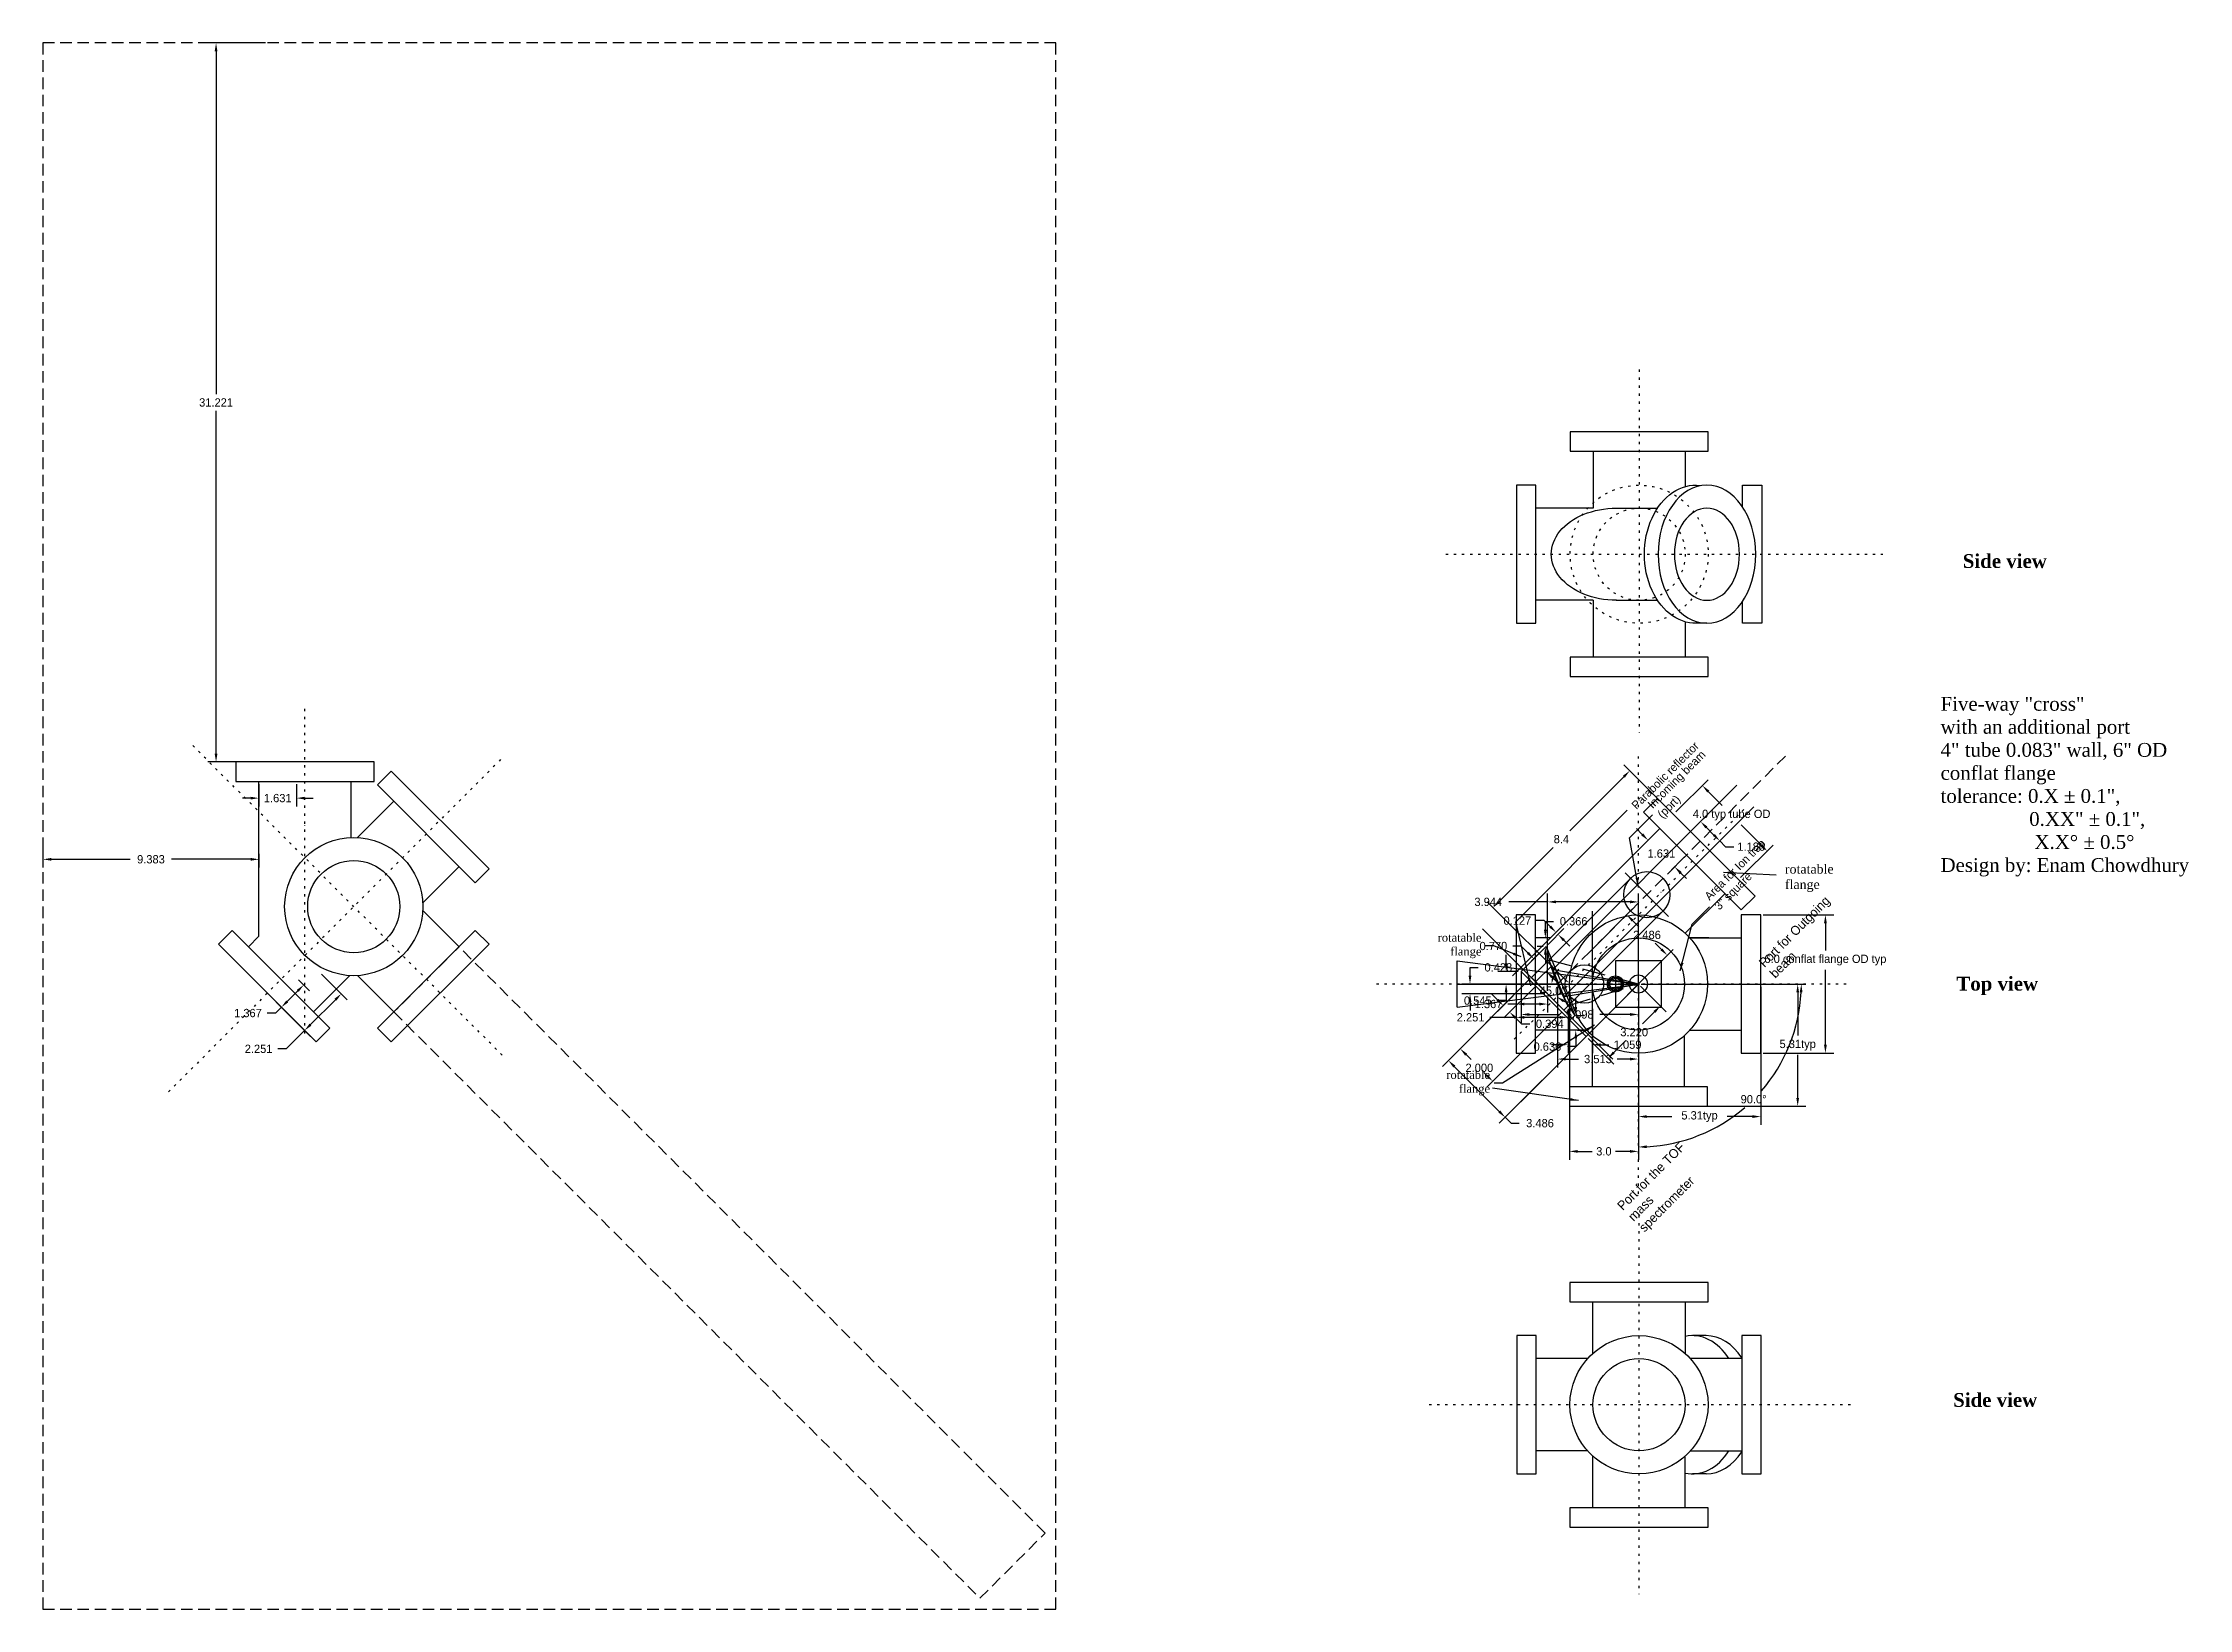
# Model space of a CAD drawing. Extents: x -60 to 33.2, y -11 to 57.
import ezdxf

# ---------------------------------------------------------------- set-up
doc = ezdxf.new("R2010")
doc.units = 0
doc.header["$LTSCALE"] = 2
doc.header["$MEASUREMENT"] = 0
for name, pattern in [('DASHED', [0.75, 0.5, -0.25]), ('DOT2', [0.125, 0, -0.125]), ('HIDDEN', [0.375, 0.25, -0.125])]:
    doc.linetypes.add(name, pattern=pattern)
doc.layers.get('0').update_dxf_attribs({"linetype": 'CONTINUOUS'})
doc.layers.get('DEFPOINTS').update_dxf_attribs({"linetype": 'CONTINUOUS'})
for name, color, linetype in [('3INCH', 92, 'CONTINUOUS'), ('CHAMBER', 5, 'HIDDEN'), ('DIM_CHAMBER', 136, 'CONTINUOUS'), ('DIM_INTERIOR', 6, 'CONTINUOUS'), ('LEGEND', 240, 'CONTINUOUS')]:
    doc.layers.add(name, color=color, linetype=linetype)
doc.dimstyles.new('STANDARD_WS', dxfattribs={"dimscale": 2, "dimtxt": 0.18, "dimasz": 0.18, "dimexe": 0.18, "dimexo": 0.0625, "dimgap": 0.09, "dimtad": 0, "dimtih": 1, "dimtoh": 1, "dimdec": 3, "dimzin": 0, "dimtxsty": 'STANDARD', "dimcen": 0.09, "dimazin": 3, "dimtfac": 1, "dimtdec": 3, "dimtofl": 0, "dimtmove": 0, "dimatfit": 3, "dimtolj": 1, "dimtzin": 0})

msp = doc.modelspace()

# ---------------------------------------------------------------- texts
at = {"layer": 'CHAMBER', "char_height": 0.6, "attachment_point": 1}
for s, insert, width in [('\\fTimes New Roman MT Extra Bold|b0|i0|c0|p18;Side view', (23.3916, 34.8038), 6.684), ('\\fTimes New Roman|b0|i0|c0|p18;Five-way "cross" \\Pwith an additional port\\P4" tube 0.083" wall, 6" OD conflat flange\\Ptolerance: 0.X ± 0.1",\\P                 0.XX" ± 0.1",\\P                  X.X° ± 0.5°\\PDesign by: Enam Chowdhury', (22.4263, 28.6058), 11.53), ('\\fTimes New Roman MT Extra Bold|b0|i0|c0|p18;Top view', (23.1131, 16.4525), 5.988), ('\\fTimes New Roman MT Extra Bold|b0|i0|c0|p18;Side view', (22.9739, -1.6207), 4.038)]:
    msp.add_mtext(s, dxfattribs=dict(at, insert=insert, width=width))
at = {"layer": 'DIM_CHAMBER', "char_height": 0.36}
for s, insert, attachment_point in [('\\A1;', (15.467, 20.8744), 4), ('\\A1;\\fTimes New Roman|b0|i0|c0|p18;rotatable\\Pflange', (2.4844, 17.798), 6), ('\\A1;\\fTimes New Roman|b0|i0|c0|p18;rotatable\\Pflange', (2.8596, 11.8395), 6), ('\\A1;', (2.7833, 11.6108), 6)]:
    msp.add_mtext(s, dxfattribs=dict(at, insert=insert, attachment_point=attachment_point))
at = {"layer": 'DIM_CHAMBER', "insert": (15.6675, 21.3319), "char_height": 0.4, "width": 2.861, "attachment_point": 1}
msp.add_mtext('\\fTimes New Roman|b0|i0|c0|p18;rotatable flange', dxfattribs=at)
at = {"layer": 'LEGEND', "char_height": 0.36, "attachment_point": 4, "rotation": 45}
for s, insert in [('\\A1;Parabolic reflector', (9.0934, 23.8218)), ('Incoming beam\\P(port) ', (10.0452, 23.6093)), ('\\A1;Area for Ion trap\\P3" square', (12.5175, 19.6245))]:
    msp.add_mtext(s, dxfattribs=dict(at, insert=insert))
at = {"layer": 'LEGEND', "char_height": 0.4, "attachment_point": 1, "rotation": 45}
for s, insert, width in [('Port for Outgoing\\Pbeam', (14.4927, 17.1197), 5.202), ('Port for the TOF\\Pmass spectrometer', (8.3395, 6.5663), 3.841)]:
    msp.add_mtext(s, dxfattribs=dict(at, insert=insert, width=width))

# ---------------------------------------------------------------- blocks, each defined once
blk = doc.blocks.new('*D0')
at = {"color": 0, "linetype": 'BYBLOCK'}
for p, q in [((4.564, 16.329), (1.308, 13.074)), ((5.978, 14.915), (2.723, 11.659)), ((1.818, 13.074), (2.033, 12.858)), ((2.723, 12.169), (2.595, 12.296))]:
    blk.add_line(p, q, dxfattribs=at)
for points in [[(1.86, 13.116), (1.775, 13.031), (1.563, 13.328)], [(2.765, 12.211), (2.68, 12.126), (2.977, 11.914)]]:
    blk.add_solid(points, dxfattribs=at)
at = {"layer": 'DEFPOINTS', "color": 0, "linetype": 'BYBLOCK'}
for p in [(4.653, 16.418), (6.067, 15.003), (2.977, 11.914)]:
    blk.add_point(p, dxfattribs=at)
at = {"color": 0, "linetype": 'BYBLOCK', "insert": (2.393, 12.498), "char_height": 0.36, "attachment_point": 5}
blk.add_mtext('\\A1;2.000', dxfattribs=at)
blk = doc.blocks.new('*D1')
at = {"color": 0, "linetype": 'BYBLOCK'}
for p, q in [((4.564, 16.329), (0.796, 12.561)), ((7.029, 13.865), (3.26, 10.096)), ((1.305, 12.561), (3.26, 10.605)), ((3.515, 10.351), (3.769, 10.096)), ((3.769, 10.096), (4.129, 10.096))]:
    blk.add_line(p, q, dxfattribs=at)
for points in [[(1.347, 12.603), (1.262, 12.518), (1.05, 12.815)], [(3.303, 10.648), (3.218, 10.563), (3.515, 10.351)]]:
    blk.add_solid(points, dxfattribs=at)
at = {"layer": 'DEFPOINTS', "color": 0, "linetype": 'BYBLOCK'}
for p in [(4.653, 16.418), (7.117, 13.953), (3.515, 10.351)]:
    blk.add_point(p, dxfattribs=at)
at = {"color": 0, "linetype": 'BYBLOCK', "insert": (5.029, 10.096), "char_height": 0.36, "attachment_point": 5}
blk.add_mtext('\\A1;3.486', dxfattribs=at)
blk = doc.blocks.new('*D2')
at = {"color": 0, "linetype": 'BYBLOCK'}
for p, q in [((5.788, 16.014), (5.788, 12.52)), ((9.301, 16.014), (9.3, 12.52)), ((6.148, 12.88), (6.704, 12.88)), ((8.94, 12.88), (8.384, 12.88))]:
    blk.add_line(p, q, dxfattribs=at)
for points in [[(6.148, 12.94), (6.148, 12.82), (5.788, 12.88)], [(8.94, 12.94), (8.94, 12.82), (9.3, 12.88)]]:
    blk.add_solid(points, dxfattribs=at)
at = {"layer": 'DEFPOINTS', "color": 0, "linetype": 'BYBLOCK'}
for p in [(5.788, 16.139), (9.301, 16.139), (5.788, 12.88)]:
    blk.add_point(p, dxfattribs=at)
at = {"color": 0, "linetype": 'BYBLOCK', "insert": (7.544, 12.88), "char_height": 0.36, "attachment_point": 5}
blk.add_mtext('\\A1;3.513', dxfattribs=at)
blk = doc.blocks.new('*D5')
at = {"color": 0, "linetype": 'BYBLOCK'}
for p, q in [((14.727, 19.139), (17.785, 19.139)), ((17.425, 18.779), (17.425, 17.599)), ((17.425, 13.499), (17.425, 16.759)), ((14.727, 13.139), (17.785, 13.139))]:
    blk.add_line(p, q, dxfattribs=at)
for points in [[(17.365, 18.779), (17.485, 18.779), (17.425, 19.139)], [(17.365, 13.499), (17.485, 13.499), (17.425, 13.139)]]:
    blk.add_solid(points, dxfattribs=at)
at = {"layer": 'DEFPOINTS', "color": 0, "linetype": 'BYBLOCK'}
for p in [(14.602, 19.139), (14.602, 13.139), (17.425, 13.139)]:
    blk.add_point(p, dxfattribs=at)
at = {"color": 0, "linetype": 'BYBLOCK', "insert": (17.425, 17.179), "char_height": 0.36, "attachment_point": 5}
blk.add_mtext('\\A1;6.0 conflat flange OD typ', dxfattribs=at)
blk = doc.blocks.new('*D6')
at = {"color": 0, "linetype": 'BYBLOCK'}
for p, q in [((10.926, 23.608), (12.337, 25.008)), ((12.335, 24.499), (12.935, 23.894)), ((14.645, 22.169), (13.768, 23.054)), ((13.742, 20.767), (15.154, 22.167))]:
    blk.add_line(p, q, dxfattribs=at)
for points in [[(12.378, 24.541), (12.293, 24.456), (12.082, 24.754)], [(14.687, 22.211), (14.602, 22.127), (14.898, 21.914)]]:
    blk.add_solid(points, dxfattribs=at)
at = {"layer": 'DEFPOINTS', "color": 0, "linetype": 'BYBLOCK'}
for p in [(12.082, 24.754), (10.837, 23.52), (13.653, 20.679)]:
    blk.add_point(p, dxfattribs=at)
at = {"color": 0, "linetype": 'BYBLOCK', "insert": (13.351, 23.474), "char_height": 0.36, "attachment_point": 5}
blk.add_mtext('\\A1;4.0 typ tube OD', dxfattribs=at)
blk = doc.blocks.new('*D7')
at = {"color": 0, "linetype": 'BYBLOCK'}
for start, end in [(126.84891, 153.42445), (251.57553, 278.15107)]:
    blk.add_arc((6.309, 16.139), 0.783, start, end, dxfattribs=at)
for points in [[(5.667, 16.475), (5.55, 16.503), (5.526, 16.139)], [(6.03, 15.345), (6.093, 15.447), (5.755, 15.585)]]:
    blk.add_solid(points, dxfattribs=at)
at = {"layer": 'DEFPOINTS', "color": 0, "linetype": 'BYBLOCK'}
for p in [(14.707, 24.537), (-2.14, 16.139), (18.327, 16.139), (5.631, 15.747), (3.911, 13.74)]:
    blk.add_point(p, dxfattribs=at)
at = {"color": 0, "linetype": 'BYBLOCK', "insert": (5.58, 15.852), "char_height": 0.36, "attachment_point": 5}
blk.add_mtext('\\A1;45.0°', dxfattribs=at)
blk = doc.blocks.new('*D8')
at = {"color": 0, "linetype": 'BYBLOCK'}
for p, q in [((6.303, 16.008), (6.303, 8.512)), ((9.303, 16.014), (9.303, 8.512)), ((6.663, 8.872), (7.293, 8.872)), ((8.943, 8.872), (8.313, 8.872))]:
    blk.add_line(p, q, dxfattribs=at)
for points in [[(6.663, 8.932), (6.663, 8.812), (6.303, 8.872)], [(8.943, 8.932), (8.943, 8.812), (9.303, 8.872)]]:
    blk.add_solid(points, dxfattribs=at)
at = {"layer": 'DEFPOINTS', "color": 0, "linetype": 'BYBLOCK'}
for p in [(6.303, 16.133), (9.303, 16.139), (6.303, 8.872)]:
    blk.add_point(p, dxfattribs=at)
at = {"color": 0, "linetype": 'BYBLOCK', "insert": (7.803, 8.872), "char_height": 0.36, "attachment_point": 5}
blk.add_mtext('\\A1;3.0', dxfattribs=at)
blk = doc.blocks.new('*D9')
at = {"color": 0, "linetype": 'BYBLOCK'}
for p, q in [((9.301, 16.014), (9.301, 10.023)), ((14.613, 16.014), (14.613, 10.023)), ((9.661, 10.383), (10.757, 10.383)), ((14.253, 10.383), (13.157, 10.383))]:
    blk.add_line(p, q, dxfattribs=at)
for points in [[(9.661, 10.443), (9.661, 10.323), (9.301, 10.383)], [(14.253, 10.443), (14.253, 10.323), (14.613, 10.383)]]:
    blk.add_solid(points, dxfattribs=at)
at = {"layer": 'DEFPOINTS', "color": 0, "linetype": 'BYBLOCK'}
for p in [(9.301, 16.139), (14.613, 16.139), (14.613, 10.383)]:
    blk.add_point(p, dxfattribs=at)
at = {"color": 0, "linetype": 'BYBLOCK', "insert": (11.957, 10.383), "char_height": 0.36, "attachment_point": 5}
blk.add_mtext('\\A1;5.31typ', dxfattribs=at)
blk = doc.blocks.new('*D10')
at = {"color": 0, "linetype": 'BYBLOCK'}
for p, q in [((9.426, 16.139), (16.581, 16.139)), ((16.221, 15.779), (16.221, 13.904)), ((16.221, 11.189), (16.221, 13.064)), ((9.428, 10.829), (16.581, 10.829))]:
    blk.add_line(p, q, dxfattribs=at)
for points in [[(16.161, 15.779), (16.281, 15.779), (16.221, 16.139)], [(16.161, 11.189), (16.281, 11.189), (16.221, 10.829)]]:
    blk.add_solid(points, dxfattribs=at)
at = {"layer": 'DEFPOINTS', "color": 0, "linetype": 'BYBLOCK'}
for p in [(9.301, 16.139), (9.303, 10.829), (16.221, 10.829)]:
    blk.add_point(p, dxfattribs=at)
at = {"color": 0, "linetype": 'BYBLOCK', "insert": (16.221, 13.484), "char_height": 0.36, "attachment_point": 5}
blk.add_mtext('\\A1;5.31typ', dxfattribs=at)
blk = doc.blocks.new('*D11')
at = {"color": 0, "linetype": 'BYBLOCK'}
for p, q in [((12.157, 22.164), (8.671, 25.65)), ((8.671, 25.141), (6.317, 22.788)), ((3.243, 19.714), (5.597, 22.068)), ((6.221, 16.227), (2.734, 19.714))]:
    blk.add_line(p, q, dxfattribs=at)
for points in [[(8.628, 25.184), (8.713, 25.099), (8.925, 25.396)], [(3.201, 19.757), (3.286, 19.672), (2.989, 19.46)]]:
    blk.add_solid(points, dxfattribs=at)
at = {"layer": 'DEFPOINTS', "color": 0, "linetype": 'BYBLOCK'}
for p in [(12.246, 22.075), (2.989, 19.46), (6.309, 16.139)]:
    blk.add_point(p, dxfattribs=at)
at = {"color": 0, "linetype": 'BYBLOCK', "insert": (5.957, 22.428), "char_height": 0.36, "attachment_point": 5}
blk.add_mtext('\\A1;8.4', dxfattribs=at)
blk = doc.blocks.new('*D12')
at = {"color": 0, "linetype": 'BYBLOCK'}
for p, q in [((11.96, 23.145), (12.258, 23.443)), ((12.258, 22.934), (12.583, 22.609)), ((12.794, 22.311), (13.092, 22.609)), ((12.838, 22.354), (13.092, 22.1)), ((13.092, 22.1), (13.452, 22.1))]:
    blk.add_line(p, q, dxfattribs=at)
for points in [[(12.301, 22.977), (12.216, 22.892), (12.004, 23.189)], [(12.626, 22.651), (12.541, 22.567), (12.838, 22.354)]]:
    blk.add_solid(points, dxfattribs=at)
at = {"layer": 'DEFPOINTS', "color": 0, "linetype": 'BYBLOCK'}
for p in [(11.872, 23.057), (12.706, 22.223), (12.838, 22.354)]:
    blk.add_point(p, dxfattribs=at)
at = {"color": 0, "linetype": 'BYBLOCK', "insert": (14.202, 22.1), "char_height": 0.36, "attachment_point": 5}
blk.add_mtext('\\A1;1.180', dxfattribs=at)
blk = doc.blocks.new('*D13')
at = {"color": 0, "linetype": 'BYBLOCK'}
for p, q in [((5.36, 19.704), (3.681, 19.704)), ((5.36, 15.836), (5.36, 20.064)), ((8.943, 19.704), (5.72, 19.704)), ((9.303, 15.836), (9.303, 20.064))]:
    blk.add_line(p, q, dxfattribs=at)
for points in [[(5.72, 19.764), (5.72, 19.644), (5.36, 19.704)], [(8.943, 19.764), (8.943, 19.644), (9.303, 19.704)]]:
    blk.add_solid(points, dxfattribs=at)
at = {"layer": 'DEFPOINTS', "color": 0, "linetype": 'BYBLOCK'}
for p in [(9.303, 19.704), (5.36, 15.711), (9.303, 15.711)]:
    blk.add_point(p, dxfattribs=at)
at = {"color": 0, "linetype": 'BYBLOCK', "insert": (2.781, 19.704), "char_height": 0.36, "attachment_point": 5}
blk.add_mtext('\\A1;3.944', dxfattribs=at)
blk = doc.blocks.new('*D14')
at = {"color": 0, "linetype": 'BYBLOCK'}
for p, q in [((1.988, 16.499), (1.988, 16.859)), ((1.988, 16.859), (2.348, 16.859)), ((5.235, 16.139), (1.628, 16.139)), ((5.235, 15.711), (1.628, 15.711)), ((1.988, 15.351), (1.988, 14.991))]:
    blk.add_line(p, q, dxfattribs=at)
for points in [[(1.928, 16.499), (2.048, 16.499), (1.988, 16.139)], [(1.928, 15.351), (2.048, 15.351), (1.988, 15.711)]]:
    blk.add_solid(points, dxfattribs=at)
at = {"layer": 'DEFPOINTS', "color": 0, "linetype": 'BYBLOCK'}
for p in [(1.988, 16.139), (5.36, 16.139), (5.36, 15.711)]:
    blk.add_point(p, dxfattribs=at)
at = {"color": 0, "linetype": 'BYBLOCK', "insert": (3.218, 16.859), "char_height": 0.36, "attachment_point": 5}
blk.add_mtext('\\A1;0.428', dxfattribs=at)
blk = doc.blocks.new('*D15')
at = {"color": 0, "linetype": 'BYBLOCK'}
for start, end in [(318.98703, 357.08462), (272.91534, 310.71319)]:
    blk.add_arc((9.303, 16.139), 7.076, start, end, dxfattribs=at)
for points in [[(16.31, 15.78), (16.43, 15.777), (16.379, 16.139)], [(9.664, 9.012), (9.661, 9.132), (9.303, 9.063)]]:
    blk.add_solid(points, dxfattribs=at)
at = {"layer": 'DEFPOINTS', "color": 0, "linetype": 'BYBLOCK'}
for p in [(9.303, 26.165), (-2.14, 16.139), (18.327, 16.139), (12.841, 10.011), (9.303, 7.024)]:
    blk.add_point(p, dxfattribs=at)
at = {"color": 0, "linetype": 'BYBLOCK', "insert": (14.306, 11.135), "char_height": 0.36, "attachment_point": 5}
blk.add_mtext('\\A1;90.0°', dxfattribs=at)
blk = doc.blocks.new('*D16')
at = {"color": 0, "linetype": 'BYBLOCK'}
for p, q in [((3.993, 15.055), (3.993, 14.332)), ((6.244, 15.055), (6.244, 14.332)), ((3.993, 14.692), (2.854, 14.692)), ((5.884, 14.692), (4.353, 14.692))]:
    blk.add_line(p, q, dxfattribs=at)
for points in [[(4.353, 14.752), (4.353, 14.632), (3.993, 14.692)], [(5.884, 14.752), (5.884, 14.632), (6.244, 14.692)]]:
    blk.add_solid(points, dxfattribs=at)
at = {"layer": 'DEFPOINTS', "color": 0, "linetype": 'BYBLOCK'}
for p in [(3.993, 15.18), (6.244, 15.18), (3.993, 14.692)]:
    blk.add_point(p, dxfattribs=at)
at = {"color": 0, "linetype": 'BYBLOCK', "insert": (2.014, 14.692), "char_height": 0.36, "attachment_point": 5}
blk.add_mtext('\\A1;2.251', dxfattribs=at)
blk = doc.blocks.new('*D17')
at = {"color": 0, "linetype": 'BYBLOCK'}
for p, q in [((9.468, 22.635), (9.213, 22.889)), ((10.149, 22.807), (9.468, 22.125)), ((11.303, 21.654), (10.621, 20.972)), ((11.13, 20.972), (11.385, 20.717))]:
    blk.add_line(p, q, dxfattribs=at)
for points in [[(9.51, 22.677), (9.425, 22.592), (9.722, 22.38)], [(11.173, 21.014), (11.088, 20.93), (10.876, 21.227)]]:
    blk.add_solid(points, dxfattribs=at)
at = {"layer": 'DEFPOINTS', "color": 0, "linetype": 'BYBLOCK'}
for p in [(10.238, 22.895), (11.391, 21.742), (10.876, 21.227)]:
    blk.add_point(p, dxfattribs=at)
at = {"color": 0, "linetype": 'BYBLOCK', "insert": (10.299, 21.803), "char_height": 0.36, "attachment_point": 5}
blk.add_mtext('\\A1;1.631', dxfattribs=at)
blk = doc.blocks.new('*D18')
at = {"color": 0, "linetype": 'BYBLOCK'}
for p, q in [((3.993, 15.269), (3.633, 15.269)), ((3.993, 15.586), (3.993, 14.909)), ((5, 15.269), (4.353, 15.269)), ((5.36, 15.586), (5.36, 14.909))]:
    blk.add_line(p, q, dxfattribs=at)
for points in [[(4.353, 15.329), (4.353, 15.209), (3.993, 15.269)], [(5, 15.329), (5, 15.209), (5.36, 15.269)]]:
    blk.add_solid(points, dxfattribs=at)
at = {"layer": 'DEFPOINTS', "color": 0, "linetype": 'BYBLOCK'}
for p in [(3.993, 15.711), (3.993, 15.269), (5.36, 15.711)]:
    blk.add_point(p, dxfattribs=at)
at = {"color": 0, "linetype": 'BYBLOCK', "insert": (2.793, 15.269), "char_height": 0.36, "attachment_point": 5}
blk.add_mtext('\\A1;1.367', dxfattribs=at)
blk = doc.blocks.new('*D19')
at = {"color": 0, "linetype": 'BYBLOCK'}
for p, q in [((-27.7, 13.209), (-26.589, 12.098)), ((-29.291, 11.618), (-28.18, 10.506)), ((-27.098, 12.098), (-28.18, 11.015)), ((-28.435, 10.761), (-29.234, 9.962)), ((-29.234, 9.962), (-29.594, 9.962))]:
    blk.add_line(p, q, dxfattribs=at)
for points in [[(-27.14, 12.14), (-27.055, 12.055), (-26.843, 12.352)], [(-28.222, 11.058), (-28.138, 10.973), (-28.435, 10.761)]]:
    blk.add_solid(points, dxfattribs=at)
at = {"layer": 'DEFPOINTS', "color": 0, "linetype": 'BYBLOCK'}
for p in [(-27.788, 13.298), (-29.38, 11.706), (-28.435, 10.761)]:
    blk.add_point(p, dxfattribs=at)
at = {"color": 0, "linetype": 'BYBLOCK', "insert": (-30.434, 9.962), "char_height": 0.36, "attachment_point": 5}
blk.add_mtext('\\A1;2.251', dxfattribs=at)
blk = doc.blocks.new('*D20')
at = {"color": 0, "linetype": 'BYBLOCK'}
for p, q in [((-30.42, 21.452), (-30.42, 20.488)), ((-28.788, 21.452), (-28.788, 20.488)), ((-30.78, 20.848), (-31.14, 20.848)), ((-28.428, 20.848), (-28.068, 20.848))]:
    blk.add_line(p, q, dxfattribs=at)
for points in [[(-30.78, 20.908), (-30.78, 20.788), (-30.42, 20.848)], [(-28.428, 20.908), (-28.428, 20.788), (-28.788, 20.848)]]:
    blk.add_solid(points, dxfattribs=at)
at = {"layer": 'DEFPOINTS', "color": 0, "linetype": 'BYBLOCK'}
for p in [(-30.42, 21.577), (-28.788, 21.577), (-28.788, 20.848)]:
    blk.add_point(p, dxfattribs=at)
at = {"color": 0, "linetype": 'BYBLOCK', "insert": (-29.604, 20.848), "char_height": 0.36, "attachment_point": 5}
blk.add_mtext('\\A1;1.631', dxfattribs=at)
blk = doc.blocks.new('*D21')
at = {"color": 0, "linetype": 'BYBLOCK'}
for p, q in [((-28.731, 12.481), (-29.188, 12.024)), ((-28.7, 12.959), (-28.222, 12.481)), ((-29.697, 11.515), (-30.057, 11.515)), ((-29.443, 11.769), (-29.697, 11.515)), ((-29.666, 11.993), (-29.188, 11.515))]:
    blk.add_line(p, q, dxfattribs=at)
for points in [[(-28.773, 12.524), (-28.689, 12.439), (-28.476, 12.736)], [(-29.231, 12.066), (-29.146, 11.981), (-29.443, 11.769)]]:
    blk.add_solid(points, dxfattribs=at)
at = {"layer": 'DEFPOINTS', "color": 0, "linetype": 'BYBLOCK'}
for p in [(-28.788, 13.048), (-29.755, 12.081), (-29.443, 11.769)]:
    blk.add_point(p, dxfattribs=at)
at = {"color": 0, "linetype": 'BYBLOCK', "insert": (-30.897, 11.515), "char_height": 0.36, "attachment_point": 5}
blk.add_mtext('\\A1;1.367', dxfattribs=at)
blk = doc.blocks.new('*D26')
at = {"color": 0, "linetype": 'BYBLOCK'}
for p, q in [((-50.336, 57), (-52.839, 57)), ((-52.479, 56.64), (-52.479, 41.749)), ((-52.479, 26.139), (-52.479, 41.029)), ((-48.742, 25.779), (-52.839, 25.779)), ((7.073, 17.424), (9.051, 19.402)), ((9.051, 18.893), (9.315, 18.629)), ((10.299, 17.644), (10.035, 17.909)), ((8.831, 15.667), (10.808, 17.644))]:
    blk.add_line(p, q, dxfattribs=at)
for points in [[(-52.539, 56.64), (-52.419, 56.64), (-52.479, 57)], [(-52.539, 26.139), (-52.419, 26.139), (-52.479, 25.779)], [(9.093, 18.935), (9.009, 18.85), (8.796, 19.147)], [(10.342, 17.687), (10.257, 17.602), (10.554, 17.39)]]:
    blk.add_solid(points, dxfattribs=at)
at = {"layer": 'DEFPOINTS', "color": 0, "linetype": 'BYBLOCK'}
for p in [(-52.479, 57), (-50.211, 57), (-48.617, 25.779), (8.796, 19.147), (6.985, 17.336), (8.742, 15.578)]:
    blk.add_point(p, dxfattribs=at)
at = {"color": 0, "linetype": 'BYBLOCK', "char_height": 0.36, "attachment_point": 5}
for s, insert in [('\\A1;31.221', (-52.479, 41.389)), ('\\A1;2.486', (9.675, 18.269))]:
    blk.add_mtext(s, dxfattribs=dict(at, insert=insert))
blk = doc.blocks.new('*D27')
at = {"color": 0, "linetype": 'BYBLOCK'}
for p, q in [((-60, 22.387), (-60, 21.193)), ((-59.64, 21.553), (-56.208, 21.553)), ((-50.977, 21.553), (-54.408, 21.553)), ((-50.617, 21.792), (-50.617, 21.193)), ((4.205, 16.014), (4.205, 14.456)), ((9.303, 16.014), (9.303, 14.456)), ((4.565, 14.816), (5.884, 14.816)), ((8.943, 14.816), (7.624, 14.816))]:
    blk.add_line(p, q, dxfattribs=at)
for points in [[(-59.64, 21.613), (-59.64, 21.493), (-60, 21.553)], [(-50.977, 21.613), (-50.977, 21.493), (-50.617, 21.553)], [(4.565, 14.876), (4.565, 14.756), (4.205, 14.816)], [(8.943, 14.876), (8.943, 14.756), (9.303, 14.816)]]:
    blk.add_solid(points, dxfattribs=at)
at = {"layer": 'DEFPOINTS', "color": 0, "linetype": 'BYBLOCK'}
for p in [(-60, 22.512), (-60, 21.553), (-50.617, 21.917), (4.205, 16.139), (9.303, 16.139), (9.303, 14.816)]:
    blk.add_point(p, dxfattribs=at)
at = {"color": 0, "linetype": 'BYBLOCK', "char_height": 0.36, "attachment_point": 5}
for s, insert in [('\\A1;9.383', (-55.308, 21.553)), ('\\A1;5.098', (6.754, 14.816))]:
    blk.add_mtext(s, dxfattribs=dict(at, insert=insert))
blk = doc.blocks.new('*D24')
at = {"color": 0, "linetype": 'BYBLOCK'}
for p, q in [((6.244, 15.055), (6.244, 13.143)), ((7.303, 15.055), (7.303, 13.143)), ((5.884, 13.503), (5.524, 13.503)), ((7.663, 13.503), (8.023, 13.503))]:
    blk.add_line(p, q, dxfattribs=at)
for points in [[(5.884, 13.563), (5.884, 13.443), (6.244, 13.503)], [(7.663, 13.563), (7.663, 13.443), (7.303, 13.503)]]:
    blk.add_solid(points, dxfattribs=at)
at = {"layer": 'DEFPOINTS', "color": 0, "linetype": 'BYBLOCK'}
for p in [(6.244, 15.18), (7.303, 15.18), (7.303, 13.503)]:
    blk.add_point(p, dxfattribs=at)
at = {"color": 0, "linetype": 'BYBLOCK', "insert": (8.833, 13.503), "char_height": 0.36, "attachment_point": 5}
blk.add_mtext('\\A1;1.059', dxfattribs=at)
blk = doc.blocks.new('*D25')
at = {"color": 0, "linetype": 'BYBLOCK'}
for p, q in [((9.392, 16.05), (10.511, 14.931)), ((10.002, 14.931), (9.478, 14.407)), ((7.115, 13.774), (8.234, 12.654)), ((8.234, 13.164), (8.758, 13.687))]:
    blk.add_line(p, q, dxfattribs=at)
for points in [[(9.959, 14.973), (10.044, 14.888), (10.256, 15.185)], [(8.191, 13.206), (8.276, 13.121), (7.979, 12.909)]]:
    blk.add_solid(points, dxfattribs=at)
at = {"layer": 'DEFPOINTS', "color": 0, "linetype": 'BYBLOCK'}
for p in [(9.303, 16.139), (7.026, 13.862), (7.979, 12.909)]:
    blk.add_point(p, dxfattribs=at)
at = {"color": 0, "linetype": 'BYBLOCK', "insert": (9.118, 14.047), "char_height": 0.36, "attachment_point": 5}
blk.add_mtext('\\A1;3.220', dxfattribs=at)
blk = doc.blocks.new('*D28')
at = {"color": 0, "linetype": 'BYBLOCK'}
for p, q in [((4.203, 17.787), (3.843, 17.787)), ((4.502, 17.489), (4.203, 17.787)), ((4.293, 16.772), (5.011, 17.489)), ((4.838, 16.227), (5.555, 16.945)), ((5.555, 16.436), (5.81, 16.181))]:
    blk.add_line(p, q, dxfattribs=at)
for points in [[(4.544, 17.532), (4.459, 17.447), (4.756, 17.235)], [(5.598, 16.478), (5.513, 16.393), (5.301, 16.69)]]:
    blk.add_solid(points, dxfattribs=at)
at = {"layer": 'DEFPOINTS', "color": 0, "linetype": 'BYBLOCK'}
for p in [(4.756, 17.235), (4.205, 16.684), (4.749, 16.139)]:
    blk.add_point(p, dxfattribs=at)
at = {"color": 0, "linetype": 'BYBLOCK', "insert": (3.003, 17.787), "char_height": 0.36, "attachment_point": 5}
blk.add_mtext('\\A1;0.770', dxfattribs=at)
blk = doc.blocks.new('*D29')
at = {"color": 0, "linetype": 'BYBLOCK'}
for p, q in [((3.556, 17.044), (3.556, 17.404)), ((4.08, 16.684), (3.196, 16.684)), ((4.08, 16.139), (3.196, 16.139)), ((3.556, 15.419), (3.196, 15.419)), ((3.556, 15.779), (3.556, 15.419))]:
    blk.add_line(p, q, dxfattribs=at)
for points in [[(3.496, 17.044), (3.616, 17.044), (3.556, 16.684)], [(3.496, 15.779), (3.616, 15.779), (3.556, 16.139)]]:
    blk.add_solid(points, dxfattribs=at)
at = {"layer": 'DEFPOINTS', "color": 0, "linetype": 'BYBLOCK'}
for p in [(3.556, 16.139), (4.205, 16.684), (4.205, 16.139)]:
    blk.add_point(p, dxfattribs=at)
at = {"color": 0, "linetype": 'BYBLOCK', "insert": (2.326, 15.419), "char_height": 0.36, "attachment_point": 5}
blk.add_mtext('\\A1;0.545', dxfattribs=at)
blk = doc.blocks.new('*D30')
at = {"color": 0, "linetype": 'BYBLOCK'}
for p, q in [((4.564, 16.329), (3.179, 14.944)), ((4.843, 16.051), (3.458, 14.666)), ((3.179, 15.454), (2.925, 15.708)), ((3.967, 14.666), (4.222, 14.411)), ((4.222, 14.411), (4.582, 14.411))]:
    blk.add_line(p, q, dxfattribs=at)
for points in [[(3.222, 15.496), (3.137, 15.411), (3.434, 15.199)], [(4.009, 14.708), (3.925, 14.623), (3.712, 14.92)]]:
    blk.add_solid(points, dxfattribs=at)
at = {"layer": 'DEFPOINTS', "color": 0, "linetype": 'BYBLOCK'}
for p in [(4.653, 16.418), (4.931, 16.139), (3.712, 14.92)]:
    blk.add_point(p, dxfattribs=at)
at = {"color": 0, "linetype": 'BYBLOCK', "insert": (5.452, 14.411), "char_height": 0.36, "attachment_point": 5}
blk.add_mtext('\\A1;0.394', dxfattribs=at)
blk = doc.blocks.new('*D31')
at = {"color": 0, "linetype": 'BYBLOCK'}
for p, q in [((5.26, 18.499), (5.26, 18.859)), ((5.26, 18.859), (5.62, 18.859)), ((5.169, 18.139), (4.9, 18.139)), ((5.169, 17.772), (4.9, 17.772)), ((5.26, 17.412), (5.26, 17.052))]:
    blk.add_line(p, q, dxfattribs=at)
for points in [[(5.2, 18.499), (5.32, 18.499), (5.26, 18.139)], [(5.2, 17.412), (5.32, 17.412), (5.26, 17.772)]]:
    blk.add_solid(points, dxfattribs=at)
at = {"layer": 'DEFPOINTS', "color": 0, "linetype": 'BYBLOCK'}
for p in [(5.26, 18.139), (5.294, 18.139), (5.294, 17.772)]:
    blk.add_point(p, dxfattribs=at)
at = {"color": 0, "linetype": 'BYBLOCK', "insert": (6.49, 18.859), "char_height": 0.36, "attachment_point": 5}
blk.add_mtext('\\A1;0.366', dxfattribs=at)
blk = doc.blocks.new('*D32')
at = {"color": 0, "linetype": 'BYBLOCK'}
for p, q in [((6.581, 15.134), (6.581, 15.494)), ((6.663, 14.774), (6.941, 14.774)), ((6.663, 14.139), (6.941, 14.139)), ((6.581, 13.419), (6.221, 13.419)), ((6.581, 13.779), (6.581, 13.419))]:
    blk.add_line(p, q, dxfattribs=at)
for points in [[(6.521, 15.134), (6.641, 15.134), (6.581, 14.774)], [(6.521, 13.779), (6.641, 13.779), (6.581, 14.139)]]:
    blk.add_solid(points, dxfattribs=at)
at = {"layer": 'DEFPOINTS', "color": 0, "linetype": 'BYBLOCK'}
for p in [(6.538, 14.774), (6.538, 14.139), (6.581, 14.139)]:
    blk.add_point(p, dxfattribs=at)
at = {"color": 0, "linetype": 'BYBLOCK', "insert": (5.351, 13.419), "char_height": 0.36, "attachment_point": 5}
blk.add_mtext('\\A1;0.636', dxfattribs=at)
blk = doc.blocks.new('*D33')
at = {"color": 0, "linetype": 'BYBLOCK'}
for p, q in [((5.214, 18.89), (4.854, 18.89)), ((5.469, 18.636), (5.214, 18.89)), ((5.293, 17.95), (5.978, 18.636)), ((5.382, 17.861), (6.067, 18.546)), ((6.067, 18.037), (6.322, 17.782))]:
    blk.add_line(p, q, dxfattribs=at)
for points in [[(5.511, 18.678), (5.426, 18.593), (5.723, 18.381)], [(6.11, 18.079), (6.025, 17.994), (5.813, 18.291)]]:
    blk.add_solid(points, dxfattribs=at)
at = {"layer": 'DEFPOINTS', "color": 0, "linetype": 'BYBLOCK'}
for p in [(5.204, 17.862), (5.294, 17.772), (5.723, 18.381)]:
    blk.add_point(p, dxfattribs=at)
at = {"color": 0, "linetype": 'BYBLOCK', "insert": (4.044, 18.89), "char_height": 0.36, "attachment_point": 5}
blk.add_mtext('\\A1;0.127', dxfattribs=at)

# ---------------------------------------------------------------- dimensions: what is measured, and where the dimension line sits
at = {"color": 1}
dim = msp.add_aligned_dim(p1=(4.6525, 16.4177), p2=(4.9311, 16.1391), distance=-1.7234, dimstyle='STANDARD_WS', dxfattribs=at)
dim.commit()
dim.dimension.update_dxf_attribs({"geometry": '*D30', "text_midpoint": (5.4516, 14.4113)})
at = {"linetype": 'DOT2'}
dim = msp.add_linear_dim(base=(7.3028, 13.503), p1=(6.2435, 15.1802), p2=(7.3028, 15.1802), dimstyle='STANDARD_WS', dxfattribs=at)
dim.commit()
dim.dimension.update_dxf_attribs({"geometry": '*D24', "text_midpoint": (8.8328, 13.503)})
at = {"layer": '3INCH'}
for p1, p2, distance, picture, middle in [((8.7423, 15.5783), (6.9848, 17.3358), -2.562, '*D26', (9.6752, 18.2686)), ((9.3031, 16.1386), (7.0262, 13.8622), 1.3479, '*D25', (9.1177, 14.0472))]:
    dim = msp.add_aligned_dim(p1=p1, p2=p2, distance=distance, dimstyle='STANDARD_WS', dxfattribs=at)
    dim.commit()
    dim.dimension.update_dxf_attribs({"geometry": picture, "text_midpoint": middle})
at = {"layer": '3INCH', "color": 1}
dim = msp.add_linear_dim(base=(9.3031, 14.8158), p1=(4.2049, 16.1391), p2=(9.3031, 16.1391), dimstyle='STANDARD_WS', dxfattribs=at)
dim.commit()
dim.dimension.update_dxf_attribs({"geometry": '*D27', "text_midpoint": (6.754, 14.8158)})
dim = msp.add_aligned_dim(p1=(5.2938, 17.7725), p2=(5.2043, 17.862), distance=-0.7339, dimstyle='STANDARD_WS', dxfattribs=at)
dim.commit()
dim.dimension.update_dxf_attribs({"geometry": '*D33', "text_midpoint": (4.0441, 18.8901)})
for base, p1, p2, picture, middle in [((5.2604, 18.1386), (5.2938, 17.7725), (5.2938, 18.1386), '*D31', (6.4904, 18.8586)), ((3.5561, 16.1391), (4.2049, 16.6835), (4.2049, 16.1391), '*D29', (2.3261, 15.4191)), ((6.5809, 14.1386), (6.5383, 14.7743), (6.5383, 14.1386), '*D32', (5.3509, 13.4186))]:
    dim = msp.add_linear_dim(base=base, p1=p1, p2=p2, angle=90, dimstyle='STANDARD_WS', dxfattribs=at)
    dim.commit()
    dim.dimension.update_dxf_attribs({"geometry": picture, "text_midpoint": middle})
dim = msp.add_linear_dim(base=(4.7561, 17.2347), p1=(4.7494, 16.1391), p2=(4.2049, 16.6835), angle=135, dimstyle='STANDARD_WS', dxfattribs=at)
dim.commit()
dim.dimension.update_dxf_attribs({"geometry": '*D28', "text_midpoint": (3.0034, 17.7874), "dimtype": 161})
at = {"layer": 'CHAMBER'}
dim = msp.add_linear_dim(base=(-52.4794, 57), p1=(-48.617, 25.7789), p2=(-50.2114, 57), angle=90, dimstyle='STANDARD_WS', dxfattribs=at)
dim.commit()
dim.dimension.update_dxf_attribs({"geometry": '*D26', "text_midpoint": (-52.4794, 41.3894)})
dim = msp.add_aligned_dim(p1=(-50.6167, 24.9389), p2=(-48.9856, 24.9389), distance=-0.729, dimstyle='STANDARD_WS', dxfattribs=at)
dim.commit()
dim.dimension.update_dxf_attribs({"geometry": '*D20', "text_midpoint": (-49.8012, 24.2098), "insert": (-20.1972, 3.3614)})
for base, p1, p2, picture, middle in [((-60, 21.5527), (-50.6167, 21.9174), (-60, 22.5118), '*D27', (-55.3084, 21.5527)), ((3.9928, 15.2694), (5.3596, 15.7106), (3.9928, 15.7106), '*D18', (2.7928, 15.2694))]:
    dim = msp.add_linear_dim(base=base, p1=p1, p2=p2, dimstyle='STANDARD_WS', dxfattribs=at)
    dim.commit()
    dim.dimension.update_dxf_attribs({"geometry": picture, "text_midpoint": middle})
dim = msp.add_aligned_dim(p1=(10.2377, 22.8955), p2=(11.3911, 21.7421), distance=-0.729, dimstyle='STANDARD_WS', dxfattribs=at)
dim.commit()
dim.dimension.update_dxf_attribs({"geometry": '*D17', "text_midpoint": (10.2989, 21.8033)})
dim = msp.add_linear_dim(base=(-49.6401, 15.1306), p1=(-48.9856, 16.409), p2=(-49.952, 15.4426), angle=45.000036, dimstyle='STANDARD_WS', dxfattribs=at)
dim.commit()
dim.dimension.update_dxf_attribs({"geometry": '*D21', "text_midpoint": (-51.0946, 14.876), "insert": (-20.1972, 3.3614)})
dim = msp.add_linear_dim(base=(-48.6318, 14.1223), p1=(-47.9856, 16.659), p2=(-49.577, 15.0676), angle=45.000036, dimstyle='STANDARD_WS', dxfattribs=at)
dim.commit()
dim.dimension.update_dxf_attribs({"geometry": '*D19', "text_midpoint": (-50.6309, 13.3231), "dimtype": 160, "insert": (-20.1972, 3.3614)})
dim = msp.add_linear_dim(base=(3.9928, 14.6919), p1=(6.2435, 15.1802), p2=(3.9928, 15.1802), dimstyle='STANDARD_WS', dxfattribs=at)
dim.commit()
dim.dimension.update_dxf_attribs({"geometry": '*D16', "text_midpoint": (2.0141, 14.6919), "dimtype": 160})
at = {"layer": 'DIM_CHAMBER'}
dim = msp.add_aligned_dim(p1=(12.2457, 22.0754), p2=(6.3093, 16.1391), distance=-4.6959, text='8.4', dimstyle='STANDARD_WS', dxfattribs=at)
dim.commit()
dim.dimension.update_dxf_attribs({"geometry": '*D11', "text_midpoint": (5.957, 22.4277)})
dim = msp.add_angular_dim_2l(base=(5.6307, 15.7471), line1=((3.9108, 13.7405), (14.707, 24.5367)), line2=((18.327, 16.1386), (-2.1402, 16.1386)), dimstyle='STANDARD_WS', override={"dimdec": 1, "dimtdec": 1}, dxfattribs=at)
dim.commit()
dim.dimension.update_dxf_attribs({"geometry": '*D7', "text_midpoint": (5.5802, 15.8516), "dimtype": 162})
for base, p1, p2, angle, text, picture, middle, dimtype in [((12.0817, 24.7542), (13.6534, 20.6791), (10.8368, 23.5197), 134.756931, '4.0 typ tube OD', '*D6', (13.3511, 23.4739), 161), ((17.4247, 13.1386), (14.6022, 19.1386), (14.6022, 13.1386), 90, '6.0 conflat flange OD typ', '*D5', (17.4247, 17.179), 160)]:
    dim = msp.add_linear_dim(base=base, p1=p1, p2=p2, angle=angle, text=text, dimstyle='STANDARD_WS', dxfattribs=at)
    dim.commit()
    dim.dimension.update_dxf_attribs({"geometry": picture, "text_midpoint": middle, "dimtype": dimtype})
for base, p1, p2, text, picture, middle in [((6.3028, 8.8723), (9.3028, 16.1386), (6.3028, 16.1326), '3.0', '*D8', (7.8028, 8.8723)), ((14.6128, 10.3833), (9.3006, 16.1386), (14.6128, 16.1391), '5.31typ', '*D9', (11.9567, 10.3833))]:
    dim = msp.add_linear_dim(base=base, p1=p1, p2=p2, text=text, dimstyle='STANDARD_WS', dxfattribs=at)
    dim.commit()
    dim.dimension.update_dxf_attribs({"geometry": picture, "text_midpoint": middle})
dim = msp.add_linear_dim(base=(16.2206, 10.8286), p1=(9.3006, 16.1386), p2=(9.3031, 10.8286), angle=90, text='5.31typ', dimstyle='STANDARD_WS', dxfattribs=at)
dim.commit()
dim.dimension.update_dxf_attribs({"geometry": '*D10', "text_midpoint": (16.2206, 13.4836)})
at = {"layer": 'DIM_INTERIOR'}
dim = msp.add_angular_dim_2l(base=(12.8408, 10.0107), line1=((9.3028, 7.0236), (9.3028, 26.1651)), line2=((18.327, 16.1386), (-2.1402, 16.1386)), dimstyle='STANDARD_WS', override={"dimdec": 1, "dimtdec": 1}, dxfattribs=at)
dim.commit()
dim.dimension.update_dxf_attribs({"geometry": '*D15', "text_midpoint": (14.3062, 11.1352)})
for p1, p2, distance, picture, middle in [((11.8717, 23.057), (12.7061, 22.2227), 0.1864, '*D12', (14.2025, 22.0999)), ((9.30059, 16.13863), (5.78812, 16.13906), 3.25891, '*D2', (7.54396, 12.87994))]:
    dim = msp.add_aligned_dim(p1=p1, p2=p2, distance=distance, dimstyle='STANDARD_WS', dxfattribs=at)
    dim.commit()
    dim.dimension.update_dxf_attribs({"geometry": picture, "text_midpoint": middle})
dim = msp.add_linear_dim(base=(9.303124, 19.704373), p1=(5.359617, 15.710554), p2=(9.303124, 15.710554), dimstyle='STANDARD_WS', dxfattribs=at)
dim.commit()
dim.dimension.update_dxf_attribs({"geometry": '*D13', "text_midpoint": (2.780589, 19.704373), "dimtype": 160})
dim = msp.add_linear_dim(base=(1.9877, 16.1386), p1=(5.3596, 15.7106), p2=(5.3596, 16.1386), angle=90, dimstyle='STANDARD_WS', dxfattribs=at)
dim.commit()
dim.dimension.update_dxf_attribs({"geometry": '*D14', "text_midpoint": (3.2177, 16.8586)})
for base, p2, picture, middle in [((3.5147, 10.3506), (7.1171, 13.9531), '*D1', (5.0293, 10.0961)), ((2.9772, 11.914), (6.0667, 15.0034), '*D0', (2.3931, 12.4981))]:
    dim = msp.add_linear_dim(base=base, p1=(4.6525, 16.4177), p2=p2, angle=135, dimstyle='STANDARD_WS', dxfattribs=at)
    dim.commit()
    dim.dimension.update_dxf_attribs({"geometry": picture, "text_midpoint": middle, "dimtype": 160})

# ---------------------------------------------------------------- linework, layer by layer
at = {"linetype": 'HIDDEN'}
for p, q in [((15.6876, 26.0386), (5.7881, 16.1391)), ((5.8471, 16.1391), (15.8596, 16.1391))]:
    msp.add_line(p, q, dxfattribs=at)
for p, q in [((13.5815, 24.7668), (5.5858, 16.7711)), ((14.3103, 23.8269), (6.0739, 15.5905)), ((7.3028, 13.9026), (7.3028, 19.3076)), ((2.5312, 18.539), (8.188, 12.8821)), ((5.7881, 16.1391), (2.0054, 16.1391)), ((9.3031, 16.1391), (4.1881, 11.024)), ((5.5858, 16.7711), (9.3031, 16.1391)), ((6.0739, 15.5905), (9.3031, 16.1391)), ((9.3031, 16.1391), (9.3031, 9.2605)), ((8.5106, 14.681), (8.5106, 14.681))]:
    msp.add_line(p, q)
at = {"color": 1, "linetype": 'DASHED'}
for p in [(5.4255, 17.1907), (6.2646, 15.2014)]:
    msp.add_line(p, (9.3031, 16.1391), dxfattribs=at)
for points in [[(4.6525, 16.4177), (5.4162, 17.1813), (6.2435, 15.1802), (6.0667, 15.0034)], [(8.3033, 15.1392), (10.3033, 15.1392), (10.3033, 17.1392), (8.3033, 17.1392)]]:
    msp.add_lwpolyline(points, close=True)
at = {"color": 3}
msp.add_circle((6.9601, 16.1391), 0.835, dxfattribs=at)
for radius in [0.35, 0.25]:
    msp.add_circle((8.3033, 16.1391), radius)
msp.add_arc((15.74, 20.2779), 10.7782, 196.696328, 208.226772)
at = {"layer": '3INCH', "color": 1}
for p, q in [((8.9602, 20.7253), (5.4255, 17.1907)), ((10.6091, 19.0764), (8.7255, 20.96)), ((10.3744, 19.3111), (6.2646, 15.2014)), ((5.4809, 18.1386), (3.8371, 16.4949)), ((1.4331, 15.1391), (1.4331, 17.1391)), ((1.4331, 17.1391), (9.3031, 16.1391)), ((1.4331, 16.1391), (9.3031, 16.1391)), ((1.4331, 15.1391), (9.3031, 16.1391)), ((4.2049, 16.6835), (4.2049, 15.8431))]:
    msp.add_line(p, q, dxfattribs=at)
at = {"layer": '3INCH'}
for p, q in [((4.2049, 16.6835), (5.2938, 17.7725)), ((5.2938, 17.7725), (6.5383, 14.7743)), ((7.0262, 13.8622), (4.2049, 16.6835)), ((6.3262, 14.5622), (6.5383, 14.7743))]:
    msp.add_line(p, q, dxfattribs=at)
at = {"layer": '3INCH', "color": 1}
for centre, radius in [((9.6673, 20.0182), 1), ((8.3033, 16.1391), 0.3)]:
    msp.add_circle(centre, radius, dxfattribs=at)
at = {"layer": '3INCH'}
msp.add_circle((9.3031, 16.1391), 0.394, dxfattribs=at)
msp.add_arc((12.9846, 19.2075), 7.8235, 190.569346, 214.516776, dxfattribs=at)
at = {"layer": 'CHAMBER', "linetype": 'DOT2'}
for p, q in [((9.3349, 42.8257), (9.3349, 27.0598)), ((0.9389, 34.8006), (19.9169, 34.8006)), ((-48.617, 13.9915), (-48.617, 28.3268)), ((-40.0547, 13.0547), (-53.5898, 26.5898)), ((9.3028, 7.0236), (9.3028, 26.1651)), ((-40.1189, 25.8811), (-54.5914, 11.4086)), ((3.9108, 13.7405), (14.0474, 23.8771)), ((18.327, 16.1386), (-2.1402, 16.1386)), ((9.3278, 6.104), (9.3278, -10.36)), ((18.5118, -2.128), (0.1438, -2.128))]:
    msp.add_line(p, q, dxfattribs=at)
at = {"layer": 'CHAMBER', "linetype": 'CONTINUOUS'}
for p, q in [((7.3349, 39.2706), (7.3349, 36.8006)), ((11.3349, 39.2706), (11.3349, 37.7174)), ((7.3349, 36.8006), (4.8449, 36.8006)), ((8.3349, 36.8006), (10.1399, 36.8006)), ((7.3349, 32.8006), (4.8449, 32.8006)), ((7.3349, 32.8006), (7.3349, 30.3306)), ((8.3349, 32.8006), (10.1399, 32.8006)), ((11.3349, 31.8837), (11.3349, 30.3306)), ((12.2773, 31.8104), (11.7953, 31.8104)), ((-50.6167, 18.2117), (-50.6167, 24.9389)), ((-46.6173, 22.4977), (-46.6173, 24.9389)), ((-46.3331, 22.4954), (-44.7534, 24.075)), ((-48.6256, 23.0123), (-48.617, 23.0209)), ((-45.7535, 23.075), (-46.3331, 22.4954)), ((5.4809, 18.1386), (10.2377, 22.8955)), ((-43.5046, 19.6669), (-41.925, 21.2466)), ((10.2834, 20.1252), (10.2955, 20.1252)), ((11.3396, 18.3413), (13.0657, 20.0675)), ((-41.925, 17.7534), (-43.5046, 19.3331)), ((-50.6167, 18.2117), (-51.075, 17.7534)), ((5.4809, 18.1386), (4.8328, 18.1386)), ((12.3586, 18.1386), (11.5389, 18.1386)), ((11.5389, 18.1386), (13.7728, 18.1386)), ((-46.6669, 16.5046), (-48.2466, 14.925)), ((-44.7534, 14.925), (-46.3331, 16.5046)), ((7.0668, 14.1386), (4.8328, 14.1386)), ((11.5389, 14.1386), (13.7728, 14.1386)), ((7.3028, 11.6686), (7.3028, 13.9026)), ((11.3028, 11.6686), (11.3028, 13.9026)), ((7.3278, 0.1081), (7.3278, 2.342)), ((11.3278, 2.342), (11.3278, 0.1081)), ((12.2415, 0.872), (11.6515, 0.872)), ((7.0918, -0.128), (4.8578, -0.128)), ((13.7978, -0.128), (11.5639, -0.128)), ((7.0918, -4.128), (4.8578, -4.128)), ((7.3278, -6.598), (7.3278, -4.3641)), ((11.3278, -6.598), (11.3278, -4.3641)), ((11.5639, -4.128), (13.7978, -4.128)), ((12.2415, -5.128), (11.6515, -5.128))]:
    msp.add_line(p, q, dxfattribs=at)
at = {"layer": 'CHAMBER'}
for points in [[(-60, 57), (-60, -11), (-16, -11), (-16, 57)], [(-44.7534, 14.925), (-19.2976, -10.5308), (-16.4692, -7.7024), (-41.925, 17.7534)]]:
    msp.add_lwpolyline(points, close=True, dxfattribs=at)
at = {"layer": 'CHAMBER', "linetype": 'CONTINUOUS'}
for points in [[(12.3349, 40.1106), (6.3349, 40.1106), (6.3349, 39.2706), (12.3349, 39.2706)], [(4.0049, 31.8006), (4.8449, 31.8006), (4.8449, 37.8006), (4.0049, 37.8006)], [(6.3349, 29.4906), (12.3349, 29.4906), (12.3349, 30.3306), (6.3349, 30.3306)], [(-45.6173, 25.7789), (-51.6173, 25.7789), (-51.6173, 24.9389), (-45.6173, 24.9389)], [(-45.4606, 24.7821), (-41.2179, 20.5395), (-40.6239, 21.1334), (-44.8666, 25.3761)], [(14.3668, 19.9543), (10.1242, 24.197), (9.5302, 23.603), (13.7728, 19.3603)], [(3.9928, 19.1386), (3.9928, 13.1386), (4.8328, 13.1386), (4.8328, 19.1386)], [(13.7728, 19.1386), (13.7728, 13.1386), (14.6128, 13.1386), (14.6128, 19.1386)], [(-52.3761, 17.8666), (-48.1334, 13.6239), (-47.5394, 14.2179), (-51.7821, 18.4605)], [(-44.8666, 13.6239), (-40.6239, 17.8666), (-41.2179, 18.4606), (-45.4605, 14.2179)], [(6.3028, 10.8286), (12.3028, 10.8286), (12.3028, 11.6686), (6.3028, 11.6686)], [(12.3278, 3.182), (6.3278, 3.182), (6.3278, 2.342), (12.3278, 2.342)], [(4.0178, -5.128), (4.8578, -5.128), (4.8578, 0.872), (4.0178, 0.872)], [(14.6378, 0.872), (13.7978, 0.872), (13.7978, -5.128), (14.6378, -5.128)], [(6.3278, -7.438), (12.3278, -7.438), (12.3278, -6.598), (6.3278, -6.598)]]:
    msp.add_lwpolyline(points, close=True, dxfattribs=at)
msp.add_lwpolyline([(13.8249, 36.8529), (13.8249, 37.8006), (14.6649, 37.8006), (14.6649, 31.8006), (13.8249, 31.8006), (13.8249, 32.7482)], dxfattribs=at)
at = {"layer": 'CHAMBER', "linetype": 'DOT2'}
for radius in [3, 2]:
    msp.add_circle((9.3349, 34.8006), radius, dxfattribs=at)
at = {"layer": 'CHAMBER', "linetype": 'CONTINUOUS'}
for centre, radius in [((-46.5, 19.5), 3), ((-46.5, 19.5), 2), ((9.3028, 16.1386), 3), ((9.3028, 16.1386), 2), ((9.3278, -2.128), 3), ((9.3278, -2.128), 2)]:
    msp.add_circle(centre, radius, dxfattribs=at)
at = {"layer": 'CHAMBER', "linetype": 'CONTINUOUS', "extrusion": (0, 0, -1)}
for centre, major_axis, ratio, start_param, end_param in [((11.7949, 34.8006), (0, 3), 0.744, 3.057628, 6.36715), ((8.3459, 34.8006), (2.8285, 0), 0.7070886, 1.5707963, 4.712389)]:
    msp.add_ellipse(centre, major_axis=major_axis, ratio=ratio, start_param=start_param, end_param=end_param, dxfattribs=at)
for major_axis in [(0, 3), (0, -2)]:
    msp.add_ellipse((12.2779, 34.8006), major_axis=major_axis, ratio=0.707, dxfattribs=at)
at = {"layer": 'CHAMBER', "linetype": 'CONTINUOUS'}
for centre, start_param, end_param in [((11.6515, -2.128), 8.5837093, 9.5779604), ((12.2415, -2.128), 2.3179054, 3.1415927), ((11.6515, -2.128), 6.1300028, 7.124254), ((12.2415, -2.128), 0, 0.8236873)]:
    msp.add_ellipse(centre, major_axis=(0, -3), ratio=0.7071068, start_param=start_param, end_param=end_param, dxfattribs=at)

msp.set_redraw_order([(e.dxf.handle, doc.entitydb.next_handle()) for e in msp.query("TEXT MTEXT ATTDEF DIMENSION ARC_DIMENSION")])  # texts and dimensions are drawn at this point

# ---------------------------------------------------------------- leaders
at = {"layer": 'DIM_CHAMBER'}
for points in [[(12.9978, 20.9888), (15.287, 20.8744)], [(6.7024, 11.0771), (2.9633, 11.6108)]]:
    msp.add_leader(points, dimstyle='STANDARD_WS', dxfattribs=at)
at = {"layer": 'DIM_CHAMBER', "annotation_type": 0, "has_hookline": 1, "hookline_direction": 1, "text_width": 1.841}
for points in [[(4.2069, 17.3166), (3.0244, 17.798), (2.6644, 17.798)], [(7.3892, 14.3556), (3.3996, 11.8395), (3.0396, 11.8395)]]:
    msp.add_leader(points, dimstyle='STANDARD_WS', dxfattribs=at)
at = {"layer": 'LEGEND', "annotation_type": 0, "has_hookline": 1, "hookline_direction": 0, "horizontal_direction": (0.707107, 0.707107, 0)}
for points, text_width in [([(4.6232, 16.0578), (3.9715, 18.8407), (8.8185, 23.6877)], 6.12), ([(9.2981, 20.3893), (8.9211, 22.4851), (9.918, 23.482)], 4.2), ([(11.1177, 16.7134), (11.634, 18.7409), (12.3902, 19.4972)], 5.88)]:
    msp.add_leader(points, dimstyle='STANDARD_WS', dxfattribs=dict(at, text_width=text_width))

doc.saveas('drawing.dxf')
